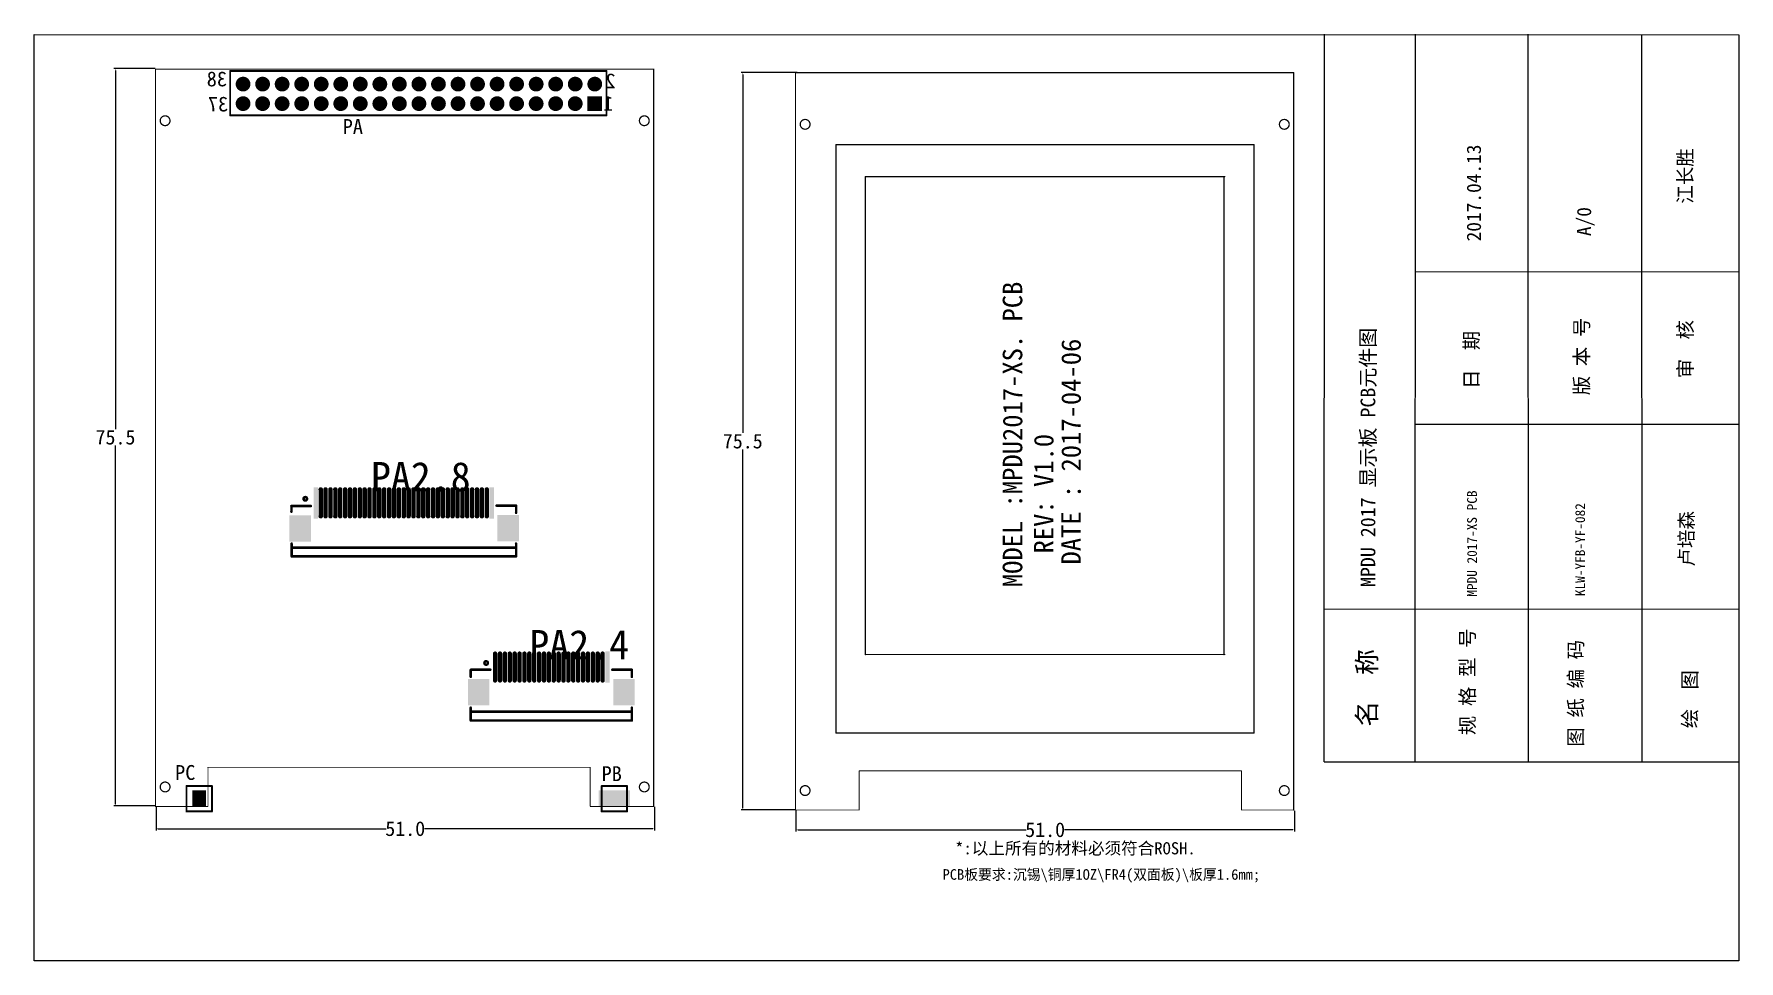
# Model space of a CAD drawing. Extents: x 936 to 1110, y 613 to 708.
import ezdxf

# ---------------------------------------------------------------- set-up
doc = ezdxf.new("R2010")
doc.units = 0
doc.header["$MEASUREMENT"] = 0
doc.layers.get('0').update_dxf_attribs({"linetype": 'CONTINUOUS'})
doc.layers.get('Defpoints').update_dxf_attribs({"linetype": 'CONTINUOUS'})
for name, color, linetype in [('BOTTOMLAYER', 5, 'CONTINUOUS'), ('BOTTOMOVERLAY', 54, 'CONTINUOUS'), ('BOTTOMPASTE', 16, 'CONTINUOUS'), ('BOTTOMSOLDER', 6, 'CONTINUOUS'), ('KEEPOUTLAYER', 6, 'CONTINUOUS'), ('MULTILAYER', 9, 'CONTINUOUS'), ('TOPLAYER', 1, 'CONTINUOUS'), ('TOPOVERLAY', 2, 'CONTINUOUS'), ('TOPSOLDER', 216, 'CONTINUOUS'), ('标题1', 7, 'CONTINUOUS')]:
    doc.layers.add(name, color=color, linetype=linetype)
doc.dimstyles.get("Standard").update_dxf_attribs({"dimtxt": 0.18, "dimasz": 0.18, "dimexe": 0.18, "dimexo": 0.0625, "dimgap": 0.09, "dimtad": 0, "dimtih": 1, "dimtoh": 1, "dimdec": 4, "dimzin": 0, "dimdsep": 46, "dimtxsty": 'Standard', "dimcen": 0.09, "dimadec": 0, "dimazin": 0, "dimtfac": 1, "dimtdec": 4, "dimtofl": 0, "dimtmove": 0, "dimatfit": 0, "dimfxl": 1, "dimtolj": 1, "dimtzin": 0, "dimarcsym": 0})

msp = doc.modelspace()

# ---------------------------------------------------------------- texts
at = {"color": 7, "linetype": 'Continuous', "attachment_point": 1}
for s, insert, char_height, width in [('{\\fSimSun|b0|i0|c134|p2;*:以上所有的材料必须符合ROSH.}', (1029.97, 625.1), 1.2455, 40.0726), ('PCB板要求:沉锡\\\\铜厚1OZ\\\\FR4(双面板)\\\\板厚1.6mm;', (1028.68, 622.34), 1.0876, 38.8409)]:
    msp.add_mtext(s, dxfattribs=dict(at, insert=insert, char_height=char_height, width=width))
at = {"layer": 'BOTTOMOVERLAY'}
for s, height, p in [('PA', 1.524, (967.28, 697.66)), ('PA2.8', 3, (970.17, 661.05)), ('PA2.4', 3, (986.38, 643.84)), ('PC', 1.524, (950.12, 631.48)), ('PB', 1.524, (993.78, 631.36))]:
    msp.add_text(s, height=height, dxfattribs=at).set_placement(p)
at = {"layer": 'TOPOVERLAY'}
for s, p in [('MODEL :MPDU2017-XS. PCB', (1036.84, 651.23)), ('DATE : 2017-04-06', (1042.83, 653.55)), ('REV: V1.0', (1040.03, 654.68))]:
    msp.add_text(s, height=2, rotation=90, dxfattribs=at).set_placement(p)
at = {"layer": '标题1', "color": 7, "attachment_point": 1, "rotation": 90}
for s, insert, char_height, width in [('\\pt4.835;{\\fSimSun|b0|i0|c134|p54;\\C0;2017.04.13}', (1082.33, 686.65), 1.458, 0.972), ('\\pt4.835;{\\C0;江长胜}', (1103.96, 690.51), 1.458, 19.0917), ('\\pt4.835;{\\fSimSun|b0|i0|c134|p54;\\C0;A/0}', (1093.61, 687.19), 1.458, 0.972), ('\\pt4.835;{\\C0;MPDU 2017-XS PCB}', (1082.37, 650.25), 1, 17.5041), ('\\pt4.835;{\\C0;KLW-YFB-YF-082}', (1093.44, 650.31), 1, 19.276), ('\\pt4.835;{\\C0;卢培森}', (1104.09, 653.34), 1.458, 19.0917)]:
    msp.add_mtext(s, dxfattribs=dict(at, insert=insert, char_height=char_height, width=width))
at = {"layer": '标题1', "color": 7, "rotation": 90}
for s, insert, char_height, attachment_point in [('\\pt4.835;{\\C0;MPDU 2017 \\fSimSun|b0|i0|c134|p2;显示板\\Ftxt|c134; PCB\\fSimSun|b0|i0|c134|p54;元件图}', (1073.14, 651.24), 1.5, 7), ('\\pt4.835;{\\fSimSun|b0|i0|c134|p54;\\C0;日  期}', (1082.07, 671.53), 1.458, 1), ('\\pt4.835;{\\fSimSun|b0|i0|c134|p54;\\C0;版 本 号}', (1093.36, 670.89), 1.458, 1), ('\\pt4.835;{\\fSimSun|b0|i0|c134|p54;\\C0;审  核}', (1103.98, 672.63), 1.458, 1), ('\\pt4.835;{\\fSimSun|b0|i0|c134|p54;\\C0;规 格 型 号}', (1081.68, 636.07), 1.458, 1), ('\\pt4.835;{\\fSimSun|b0|i0|c134|p54;\\C0;图 纸 编 码}', (1092.76, 634.89), 1.458, 1), ('\\pt4.835;{\\fSimSun|b0|i0|c134|p54;\\C0;名  称}', (1071.14, 636.94), 1.944, 1), ('\\pt4.835;{\\fSimSun|b0|i0|c134|p54;\\C0;绘  图}', (1104.44, 636.77), 1.458, 1)]:
    msp.add_mtext(s, dxfattribs=dict(at, insert=insert, char_height=char_height, attachment_point=attachment_point))

# ---------------------------------------------------------------- blocks, each defined once
blk = doc.blocks.new('FFC0_5_24P_A_1')
at = {"layer": 'BOTTOMLAYER', "const_width": 0.25}
for points in [[(-5.25, 2.66), (-5.25, -0.09)], [(-4.75, 2.66), (-4.75, -0.09)], [(-4.25, 2.66), (-4.25, -0.09)], [(-3.75, 2.66), (-3.75, -0.09)], [(-3.25, 2.66), (-3.25, -0.09)], [(-2.75, 2.66), (-2.75, -0.09)], [(-2.25, 2.66), (-2.25, -0.09)], [(-1.75, 2.66), (-1.75, -0.09)], [(-1.25, 2.66), (-1.25, -0.09)], [(-0.75, 2.66), (-0.75, -0.09)], [(-0.25, 2.66), (-0.25, -0.09)], [(0.25, 2.66), (0.25, -0.09)], [(0.75, 2.66), (0.75, -0.09)], [(1.25, 2.66), (1.25, -0.09)], [(1.75, 2.66), (1.75, -0.09)], [(2.25, 2.66), (2.25, -0.09)], [(2.75, 2.66), (2.75, -0.09)], [(3.25, 2.66), (3.25, -0.09)], [(3.75, 2.66), (3.75, -0.09)], [(4.25, 2.66), (4.25, -0.09)], [(4.75, 2.66), (4.75, -0.09)], [(5.25, 2.66), (5.25, -0.09)], [(5.75, 2.66), (5.75, -0.09)]]:
    blk.add_lwpolyline(points, dxfattribs=at)
at = {"layer": 'BOTTOMLAYER', "const_width": 0.125}
for points in [[(-5.31, 2.66, 1), (-5.19, 2.66, 1)], [(-4.81, 2.66, 1), (-4.69, 2.66, 1)], [(-4.31, 2.66, 1), (-4.19, 2.66, 1)], [(-3.81, 2.66, 1), (-3.69, 2.66, 1)], [(-3.31, 2.66, 1), (-3.19, 2.66, 1)], [(-2.81, 2.66, 1), (-2.69, 2.66, 1)], [(-2.31, 2.66, 1), (-2.19, 2.66, 1)], [(-1.81, 2.66, 1), (-1.69, 2.66, 1)], [(-1.31, 2.66, 1), (-1.19, 2.66, 1)], [(-0.81, 2.66, 1), (-0.69, 2.66, 1)], [(-0.31, 2.66, 1), (-0.19, 2.66, 1)], [(0.19, 2.66, 1), (0.31, 2.66, 1)], [(0.69, 2.66, 1), (0.81, 2.66, 1)], [(1.19, 2.66, 1), (1.31, 2.66, 1)], [(1.69, 2.66, 1), (1.81, 2.66, 1)], [(2.19, 2.66, 1), (2.31, 2.66, 1)], [(2.69, 2.66, 1), (2.81, 2.66, 1)], [(3.19, 2.66, 1), (3.31, 2.66, 1)], [(3.69, 2.66, 1), (3.81, 2.66, 1)], [(4.19, 2.66, 1), (4.31, 2.66, 1)], [(4.69, 2.66, 1), (4.81, 2.66, 1)], [(5.19, 2.66, 1), (5.31, 2.66, 1)], [(5.69, 2.66, 1), (5.81, 2.66, 1)], [(-5.31, -0.09, 1), (-5.19, -0.09, 1)], [(-4.81, -0.09, 1), (-4.69, -0.09, 1)], [(-4.31, -0.09, 1), (-4.19, -0.09, 1)], [(-3.81, -0.09, 1), (-3.69, -0.09, 1)], [(-3.31, -0.09, 1), (-3.19, -0.09, 1)], [(-2.81, -0.09, 1), (-2.69, -0.09, 1)], [(-2.31, -0.09, 1), (-2.19, -0.09, 1)], [(-1.81, -0.09, 1), (-1.69, -0.09, 1)], [(-1.31, -0.09, 1), (-1.19, -0.09, 1)], [(-0.81, -0.09, 1), (-0.69, -0.09, 1)], [(-0.31, -0.09, 1), (-0.19, -0.09, 1)], [(0.19, -0.09, 1), (0.31, -0.09, 1)], [(0.69, -0.09, 1), (0.81, -0.09, 1)], [(1.19, -0.09, 1), (1.31, -0.09, 1)], [(1.69, -0.09, 1), (1.81, -0.09, 1)], [(2.19, -0.09, 1), (2.31, -0.09, 1)], [(2.69, -0.09, 1), (2.81, -0.09, 1)], [(3.19, -0.09, 1), (3.31, -0.09, 1)], [(3.69, -0.09, 1), (3.81, -0.09, 1)], [(4.19, -0.09, 1), (4.31, -0.09, 1)], [(4.69, -0.09, 1), (4.81, -0.09, 1)], [(5.19, -0.09, 1), (5.31, -0.09, 1)], [(5.69, -0.09, 1), (5.81, -0.09, 1)]]:
    blk.add_lwpolyline(points, format="xyb", close=True, dxfattribs=at)
at = {"layer": 'BOTTOMLAYER'}
for points in [[(-5.87, -0.21), (-5.63, -0.21), (-5.87, 2.79), (-5.63, 2.79)], [(-8.44, -2.54), (-6.44, -2.54), (-8.44, -0.04), (-6.44, -0.04)], [(8.44, -0.04), (6.44, -0.04), (8.44, -2.54), (6.44, -2.54)]]:
    blk.add_solid(points, dxfattribs=at)
at = {"layer": 'BOTTOMOVERLAY'}
for points, const_width in [([(6.85, 1.7, 1), (6.49, 1.7, 1)], 0.254), ([(6.43, 1.7, 1), (6.55, 1.7, 1)], 0.127), ([(6.79, 1.7, 1), (6.91, 1.7, 1)], 0.127), ([(-8.31, 1.01, 1), (-8.19, 1.01, 1)], 0.127), ([(-8.31, 1.01, 1), (-8.19, 1.01, 1)], 0.127), ([(-8.31, 0.27, 1), (-8.19, 0.27, 1)], 0.127), ([(-6.31, 1.01, 1), (-6.18, 1.01, 1)], 0.127), ([(6.18, 1.01, 1), (6.31, 1.01, 1)], 0.127), ([(8.19, 1.01, 1), (8.31, 1.01, 1)], 0.127), ([(8.19, 1.01, 1), (8.31, 1.01, 1)], 0.127), ([(8.19, 0.27, 1), (8.31, 0.27, 1)], 0.127), ([(-8.31, -2.87, 1), (-8.19, -2.87, 1)], 0.127), ([(-8.31, -3.29, 1), (-8.19, -3.29, 1)], 0.127), ([(8.19, -2.87, 1), (8.31, -2.87, 1)], 0.127), ([(8.19, -3.29, 1), (8.31, -3.29, 1)], 0.127), ([(-8.31, -4.19, 1), (-8.19, -4.19, 1)], 0.127), ([(-8.31, -4.19, 1), (-8.19, -4.19, 1)], 0.127), ([(8.19, -4.19, 1), (8.31, -4.19, 1)], 0.127), ([(8.19, -4.19, 1), (8.31, -4.19, 1)], 0.127)]:
    blk.add_lwpolyline(points, format="xyb", close=True, dxfattribs=dict(at, const_width=const_width))
at = {"layer": 'BOTTOMOVERLAY', "const_width": 0.254}
for points in [[(-8.25, 1.01), (-6.25, 1.01)], [(-8.25, 0.27), (-8.25, 1.01)], [(6.25, 1.01), (8.25, 1.01)], [(8.25, 0.27), (8.25, 1.01)], [(-8.25, -4.19), (-8.25, -2.87)], [(-8.25, -3.29), (8.25, -3.29)], [(8.25, -4.19), (8.25, -2.87)], [(-8.25, -4.19), (8.25, -4.19)]]:
    blk.add_lwpolyline(points, dxfattribs=at)
at = {"layer": 'BOTTOMPASTE', "const_width": 0.25}
for points in [[(-5.25, 2.66), (-5.25, -0.09)], [(-4.75, 2.66), (-4.75, -0.09)], [(-4.25, 2.66), (-4.25, -0.09)], [(-3.75, 2.66), (-3.75, -0.09)], [(-3.25, 2.66), (-3.25, -0.09)], [(-2.75, 2.66), (-2.75, -0.09)], [(-2.25, 2.66), (-2.25, -0.09)], [(-1.75, 2.66), (-1.75, -0.09)], [(-1.25, 2.66), (-1.25, -0.09)], [(-0.75, 2.66), (-0.75, -0.09)], [(-0.25, 2.66), (-0.25, -0.09)], [(0.25, 2.66), (0.25, -0.09)], [(0.75, 2.66), (0.75, -0.09)], [(1.25, 2.66), (1.25, -0.09)], [(1.75, 2.66), (1.75, -0.09)], [(2.25, 2.66), (2.25, -0.09)], [(2.75, 2.66), (2.75, -0.09)], [(3.25, 2.66), (3.25, -0.09)], [(3.75, 2.66), (3.75, -0.09)], [(4.25, 2.66), (4.25, -0.09)], [(4.75, 2.66), (4.75, -0.09)], [(5.25, 2.66), (5.25, -0.09)], [(5.75, 2.66), (5.75, -0.09)]]:
    blk.add_lwpolyline(points, dxfattribs=at)
at = {"layer": 'BOTTOMPASTE', "const_width": 0.125}
for points in [[(-5.31, 2.66, 1), (-5.19, 2.66, 1)], [(-4.81, 2.66, 1), (-4.69, 2.66, 1)], [(-4.31, 2.66, 1), (-4.19, 2.66, 1)], [(-3.81, 2.66, 1), (-3.69, 2.66, 1)], [(-3.31, 2.66, 1), (-3.19, 2.66, 1)], [(-2.81, 2.66, 1), (-2.69, 2.66, 1)], [(-2.31, 2.66, 1), (-2.19, 2.66, 1)], [(-1.81, 2.66, 1), (-1.69, 2.66, 1)], [(-1.31, 2.66, 1), (-1.19, 2.66, 1)], [(-0.81, 2.66, 1), (-0.69, 2.66, 1)], [(-0.31, 2.66, 1), (-0.19, 2.66, 1)], [(0.19, 2.66, 1), (0.31, 2.66, 1)], [(0.69, 2.66, 1), (0.81, 2.66, 1)], [(1.19, 2.66, 1), (1.31, 2.66, 1)], [(1.69, 2.66, 1), (1.81, 2.66, 1)], [(2.19, 2.66, 1), (2.31, 2.66, 1)], [(2.69, 2.66, 1), (2.81, 2.66, 1)], [(3.19, 2.66, 1), (3.31, 2.66, 1)], [(3.69, 2.66, 1), (3.81, 2.66, 1)], [(4.19, 2.66, 1), (4.31, 2.66, 1)], [(4.69, 2.66, 1), (4.81, 2.66, 1)], [(5.19, 2.66, 1), (5.31, 2.66, 1)], [(5.69, 2.66, 1), (5.81, 2.66, 1)], [(-5.31, -0.09, 1), (-5.19, -0.09, 1)], [(-4.81, -0.09, 1), (-4.69, -0.09, 1)], [(-4.31, -0.09, 1), (-4.19, -0.09, 1)], [(-3.81, -0.09, 1), (-3.69, -0.09, 1)], [(-3.31, -0.09, 1), (-3.19, -0.09, 1)], [(-2.81, -0.09, 1), (-2.69, -0.09, 1)], [(-2.31, -0.09, 1), (-2.19, -0.09, 1)], [(-1.81, -0.09, 1), (-1.69, -0.09, 1)], [(-1.31, -0.09, 1), (-1.19, -0.09, 1)], [(-0.81, -0.09, 1), (-0.69, -0.09, 1)], [(-0.31, -0.09, 1), (-0.19, -0.09, 1)], [(0.19, -0.09, 1), (0.31, -0.09, 1)], [(0.69, -0.09, 1), (0.81, -0.09, 1)], [(1.19, -0.09, 1), (1.31, -0.09, 1)], [(1.69, -0.09, 1), (1.81, -0.09, 1)], [(2.19, -0.09, 1), (2.31, -0.09, 1)], [(2.69, -0.09, 1), (2.81, -0.09, 1)], [(3.19, -0.09, 1), (3.31, -0.09, 1)], [(3.69, -0.09, 1), (3.81, -0.09, 1)], [(4.19, -0.09, 1), (4.31, -0.09, 1)], [(4.69, -0.09, 1), (4.81, -0.09, 1)], [(5.19, -0.09, 1), (5.31, -0.09, 1)], [(5.69, -0.09, 1), (5.81, -0.09, 1)]]:
    blk.add_lwpolyline(points, format="xyb", close=True, dxfattribs=at)
at = {"layer": 'BOTTOMPASTE'}
for points in [[(-5.87, -0.21), (-5.63, -0.21), (-5.87, 2.79), (-5.63, 2.79)], [(-8.44, -2.54), (-6.44, -2.54), (-8.44, -0.04), (-6.44, -0.04)], [(8.44, -0.04), (6.44, -0.04), (8.44, -2.54), (6.44, -2.54)]]:
    blk.add_solid(points, dxfattribs=at)
at = {"layer": 'BOTTOMSOLDER', "const_width": 0.453}
for points in [[(-5.25, 2.66), (-5.25, -0.09)], [(-4.75, 2.66), (-4.75, -0.09)], [(-4.25, 2.66), (-4.25, -0.09)], [(-3.75, 2.66), (-3.75, -0.09)], [(-3.25, 2.66), (-3.25, -0.09)], [(-2.75, 2.66), (-2.75, -0.09)], [(-2.25, 2.66), (-2.25, -0.09)], [(-1.75, 2.66), (-1.75, -0.09)], [(-1.25, 2.66), (-1.25, -0.09)], [(-0.75, 2.66), (-0.75, -0.09)], [(-0.25, 2.66), (-0.25, -0.09)], [(0.25, 2.66), (0.25, -0.09)], [(0.75, 2.66), (0.75, -0.09)], [(1.25, 2.66), (1.25, -0.09)], [(1.75, 2.66), (1.75, -0.09)], [(2.25, 2.66), (2.25, -0.09)], [(2.75, 2.66), (2.75, -0.09)], [(3.25, 2.66), (3.25, -0.09)], [(3.75, 2.66), (3.75, -0.09)], [(4.25, 2.66), (4.25, -0.09)], [(4.75, 2.66), (4.75, -0.09)], [(5.25, 2.66), (5.25, -0.09)], [(5.75, 2.66), (5.75, -0.09)]]:
    blk.add_lwpolyline(points, dxfattribs=at)
at = {"layer": 'BOTTOMSOLDER', "const_width": 0.227}
for points in [[(-5.36, 2.66, 1), (-5.14, 2.66, 1)], [(-4.86, 2.66, 1), (-4.64, 2.66, 1)], [(-4.36, 2.66, 1), (-4.14, 2.66, 1)], [(-3.86, 2.66, 1), (-3.64, 2.66, 1)], [(-3.36, 2.66, 1), (-3.14, 2.66, 1)], [(-2.86, 2.66, 1), (-2.64, 2.66, 1)], [(-2.36, 2.66, 1), (-2.14, 2.66, 1)], [(-1.86, 2.66, 1), (-1.64, 2.66, 1)], [(-1.36, 2.66, 1), (-1.14, 2.66, 1)], [(-0.86, 2.66, 1), (-0.64, 2.66, 1)], [(-0.36, 2.66, 1), (-0.14, 2.66, 1)], [(0.14, 2.66, 1), (0.36, 2.66, 1)], [(0.64, 2.66, 1), (0.86, 2.66, 1)], [(1.14, 2.66, 1), (1.36, 2.66, 1)], [(1.64, 2.66, 1), (1.86, 2.66, 1)], [(2.14, 2.66, 1), (2.36, 2.66, 1)], [(2.64, 2.66, 1), (2.86, 2.66, 1)], [(3.14, 2.66, 1), (3.36, 2.66, 1)], [(3.64, 2.66, 1), (3.86, 2.66, 1)], [(4.14, 2.66, 1), (4.36, 2.66, 1)], [(4.64, 2.66, 1), (4.86, 2.66, 1)], [(5.14, 2.66, 1), (5.36, 2.66, 1)], [(5.64, 2.66, 1), (5.86, 2.66, 1)], [(-5.36, -0.09, 1), (-5.14, -0.09, 1)], [(-4.86, -0.09, 1), (-4.64, -0.09, 1)], [(-4.36, -0.09, 1), (-4.14, -0.09, 1)], [(-3.86, -0.09, 1), (-3.64, -0.09, 1)], [(-3.36, -0.09, 1), (-3.14, -0.09, 1)], [(-2.86, -0.09, 1), (-2.64, -0.09, 1)], [(-2.36, -0.09, 1), (-2.14, -0.09, 1)], [(-1.86, -0.09, 1), (-1.64, -0.09, 1)], [(-1.36, -0.09, 1), (-1.14, -0.09, 1)], [(-0.86, -0.09, 1), (-0.64, -0.09, 1)], [(-0.36, -0.09, 1), (-0.14, -0.09, 1)], [(0.14, -0.09, 1), (0.36, -0.09, 1)], [(0.64, -0.09, 1), (0.86, -0.09, 1)], [(1.14, -0.09, 1), (1.36, -0.09, 1)], [(1.64, -0.09, 1), (1.86, -0.09, 1)], [(2.14, -0.09, 1), (2.36, -0.09, 1)], [(2.64, -0.09, 1), (2.86, -0.09, 1)], [(3.14, -0.09, 1), (3.36, -0.09, 1)], [(3.64, -0.09, 1), (3.86, -0.09, 1)], [(4.14, -0.09, 1), (4.36, -0.09, 1)], [(4.64, -0.09, 1), (4.86, -0.09, 1)], [(5.14, -0.09, 1), (5.36, -0.09, 1)], [(5.64, -0.09, 1), (5.86, -0.09, 1)]]:
    blk.add_lwpolyline(points, format="xyb", close=True, dxfattribs=at)
at = {"layer": 'BOTTOMSOLDER'}
for points in [[(-5.98, -0.31), (-5.52, -0.31), (-5.98, 2.89), (-5.52, 2.89)], [(-8.54, -2.64), (-6.34, -2.64), (-8.54, 0.06), (-6.34, 0.06)], [(8.54, 0.06), (6.34, 0.06), (8.54, -2.64), (6.34, -2.64)]]:
    blk.add_solid(points, dxfattribs=at)
blk = doc.blocks.new('FFC0_5_37P_A_2')
at = {"layer": 'BOTTOMLAYER', "const_width": 0.25}
for points in [[(-8.46, 2.69), (-8.46, -0.06)], [(-7.96, 2.69), (-7.96, -0.06)], [(-7.46, 2.69), (-7.46, -0.06)], [(-6.96, 2.69), (-6.96, -0.06)], [(-6.46, 2.69), (-6.46, -0.06)], [(-5.96, 2.69), (-5.96, -0.06)], [(-5.46, 2.69), (-5.46, -0.06)], [(-4.96, 2.69), (-4.96, -0.06)], [(-4.46, 2.69), (-4.46, -0.06)], [(-3.96, 2.69), (-3.96, -0.06)], [(-3.46, 2.69), (-3.46, -0.06)], [(-2.96, 2.69), (-2.96, -0.06)], [(-2.46, 2.69), (-2.46, -0.06)], [(-1.96, 2.69), (-1.96, -0.06)], [(-1.46, 2.69), (-1.46, -0.06)], [(-0.96, 2.69), (-0.96, -0.06)], [(-0.46, 2.69), (-0.46, -0.06)], [(0.04, 2.69), (0.04, -0.06)], [(0.54, 2.69), (0.54, -0.06)], [(1.04, 2.69), (1.04, -0.06)], [(1.54, 2.69), (1.54, -0.06)], [(2.04, 2.69), (2.04, -0.06)], [(2.54, 2.69), (2.54, -0.06)], [(3.04, 2.69), (3.04, -0.06)], [(3.54, 2.69), (3.54, -0.06)], [(4.04, 2.69), (4.04, -0.06)], [(4.54, 2.69), (4.54, -0.06)], [(5.04, 2.69), (5.04, -0.06)], [(5.54, 2.69), (5.54, -0.06)], [(6.04, 2.69), (6.04, -0.06)], [(6.54, 2.69), (6.54, -0.06)], [(7.04, 2.69), (7.04, -0.06)], [(7.54, 2.69), (7.54, -0.06)], [(8.04, 2.69), (8.04, -0.06)], [(8.54, 2.69), (8.54, -0.06)]]:
    blk.add_lwpolyline(points, dxfattribs=at)
at = {"layer": 'BOTTOMLAYER', "const_width": 0.125}
for points in [[(-8.52, 2.69, 1), (-8.39, 2.69, 1)], [(-8.02, 2.69, 1), (-7.89, 2.69, 1)], [(-7.52, 2.69, 1), (-7.39, 2.69, 1)], [(-7.02, 2.69, 1), (-6.89, 2.69, 1)], [(-6.52, 2.69, 1), (-6.39, 2.69, 1)], [(-6.02, 2.69, 1), (-5.89, 2.69, 1)], [(-5.52, 2.69, 1), (-5.39, 2.69, 1)], [(-5.02, 2.69, 1), (-4.89, 2.69, 1)], [(-4.52, 2.69, 1), (-4.39, 2.69, 1)], [(-4.02, 2.69, 1), (-3.89, 2.69, 1)], [(-3.52, 2.69, 1), (-3.39, 2.69, 1)], [(-3.02, 2.69, 1), (-2.89, 2.69, 1)], [(-2.52, 2.69, 1), (-2.39, 2.69, 1)], [(-2.02, 2.69, 1), (-1.89, 2.69, 1)], [(-1.52, 2.69, 1), (-1.39, 2.69, 1)], [(-1.02, 2.69, 1), (-0.89, 2.69, 1)], [(-0.52, 2.69, 1), (-0.39, 2.69, 1)], [(-0.02, 2.69, 1), (0.11, 2.69, 1)], [(0.48, 2.69, 1), (0.61, 2.69, 1)], [(0.98, 2.69, 1), (1.11, 2.69, 1)], [(1.48, 2.69, 1), (1.61, 2.69, 1)], [(1.98, 2.69, 1), (2.11, 2.69, 1)], [(2.48, 2.69, 1), (2.61, 2.69, 1)], [(2.98, 2.69, 1), (3.11, 2.69, 1)], [(3.48, 2.69, 1), (3.61, 2.69, 1)], [(3.98, 2.69, 1), (4.11, 2.69, 1)], [(4.48, 2.69, 1), (4.61, 2.69, 1)], [(4.98, 2.69, 1), (5.11, 2.69, 1)], [(5.48, 2.69, 1), (5.61, 2.69, 1)], [(5.98, 2.69, 1), (6.11, 2.69, 1)], [(6.48, 2.69, 1), (6.61, 2.69, 1)], [(6.98, 2.69, 1), (7.11, 2.69, 1)], [(7.48, 2.69, 1), (7.61, 2.69, 1)], [(7.98, 2.69, 1), (8.11, 2.69, 1)], [(8.48, 2.69, 1), (8.61, 2.69, 1)], [(-8.52, -0.06, 1), (-8.39, -0.06, 1)], [(-8.02, -0.06, 1), (-7.89, -0.06, 1)], [(-7.52, -0.06, 1), (-7.39, -0.06, 1)], [(-7.02, -0.06, 1), (-6.89, -0.06, 1)], [(-6.52, -0.06, 1), (-6.39, -0.06, 1)], [(-6.02, -0.06, 1), (-5.89, -0.06, 1)], [(-5.52, -0.06, 1), (-5.39, -0.06, 1)], [(-5.02, -0.06, 1), (-4.89, -0.06, 1)], [(-4.52, -0.06, 1), (-4.39, -0.06, 1)], [(-4.02, -0.06, 1), (-3.89, -0.06, 1)], [(-3.52, -0.06, 1), (-3.39, -0.06, 1)], [(-3.02, -0.06, 1), (-2.89, -0.06, 1)], [(-2.52, -0.06, 1), (-2.39, -0.06, 1)], [(-2.02, -0.06, 1), (-1.89, -0.06, 1)], [(-1.52, -0.06, 1), (-1.39, -0.06, 1)], [(-1.02, -0.06, 1), (-0.89, -0.06, 1)], [(-0.52, -0.06, 1), (-0.39, -0.06, 1)], [(-0.02, -0.06, 1), (0.11, -0.06, 1)], [(0.48, -0.06, 1), (0.61, -0.06, 1)], [(0.98, -0.06, 1), (1.11, -0.06, 1)], [(1.48, -0.06, 1), (1.61, -0.06, 1)], [(1.98, -0.06, 1), (2.11, -0.06, 1)], [(2.48, -0.06, 1), (2.61, -0.06, 1)], [(2.98, -0.06, 1), (3.11, -0.06, 1)], [(3.48, -0.06, 1), (3.61, -0.06, 1)], [(3.98, -0.06, 1), (4.11, -0.06, 1)], [(4.48, -0.06, 1), (4.61, -0.06, 1)], [(4.98, -0.06, 1), (5.11, -0.06, 1)], [(5.48, -0.06, 1), (5.61, -0.06, 1)], [(5.98, -0.06, 1), (6.11, -0.06, 1)], [(6.48, -0.06, 1), (6.61, -0.06, 1)], [(6.98, -0.06, 1), (7.11, -0.06, 1)], [(7.48, -0.06, 1), (7.61, -0.06, 1)], [(7.98, -0.06, 1), (8.11, -0.06, 1)], [(8.48, -0.06, 1), (8.61, -0.06, 1)]]:
    blk.add_lwpolyline(points, format="xyb", close=True, dxfattribs=at)
at = {"layer": 'BOTTOMLAYER'}
for points in [[(-9.08, -0.19), (-8.83, -0.19), (-9.08, 2.81), (-8.83, 2.81)], [(8.92, -0.19), (9.17, -0.19), (8.92, 2.81), (9.17, 2.81)], [(-11.65, -2.52), (-9.65, -2.52), (-11.65, -0.02), (-9.65, -0.02)], [(11.65, -0.06), (9.65, -0.06), (11.65, -2.56), (9.65, -2.56)]]:
    blk.add_solid(points, dxfattribs=at)
at = {"layer": 'BOTTOMOVERLAY'}
for points, const_width in [([(10.3, 1.73, 1), (9.94, 1.73, 1)], 0.254), ([(9.87, 1.73, 1), (10, 1.73, 1)], 0.127), ([(10.23, 1.73, 1), (10.36, 1.73, 1)], 0.127), ([(-11.52, 1.03, 1), (-11.39, 1.03, 1)], 0.127), ([(-11.52, 1.03, 1), (-11.39, 1.03, 1)], 0.127), ([(-11.52, 0.29, 1), (-11.39, 0.29, 1)], 0.127), ([(-9.51, 1.03, 1), (-9.39, 1.03, 1)], 0.127), ([(9.48, 0.99, 1), (9.6, 0.99, 1)], 0.127), ([(11.48, 0.99, 1), (11.61, 0.99, 1)], 0.127), ([(11.48, 0.99, 1), (11.61, 0.99, 1)], 0.127), ([(11.48, 0.41, 1), (11.61, 0.41, 1)], 0.127), ([(-11.52, -2.85, 1), (-11.39, -2.85, 1)], 0.127), ([(-11.52, -3.27, 1), (-11.39, -3.27, 1)], 0.127), ([(11.36, -3.27, 1), (11.48, -3.27, 1)], 0.127), ([(11.46, -2.85, 1), (11.58, -2.85, 1)], 0.127), ([(-11.52, -4.17, 1), (-11.39, -4.17, 1)], 0.127), ([(-11.52, -4.17, 1), (-11.39, -4.17, 1)], 0.127), ([(11.46, -4.17, 1), (11.58, -4.17, 1)], 0.127), ([(11.46, -4.17, 1), (11.58, -4.17, 1)], 0.127)]:
    blk.add_lwpolyline(points, format="xyb", close=True, dxfattribs=dict(at, const_width=const_width))
at = {"layer": 'BOTTOMOVERLAY', "const_width": 0.254}
for points in [[(-11.46, 0.29), (-11.46, 1.03)], [(-11.46, 1.03), (-9.45, 1.03)], [(9.54, 0.99), (11.54, 0.99)], [(11.54, 0.41), (11.54, 0.99)], [(-11.46, -4.17), (-11.46, -2.85)], [(-11.46, -3.27), (11.42, -3.27)], [(11.52, -4.17), (11.52, -2.85)], [(-11.46, -4.17), (11.52, -4.17)]]:
    blk.add_lwpolyline(points, dxfattribs=at)
at = {"layer": 'BOTTOMPASTE', "const_width": 0.25}
for points in [[(-8.46, 2.69), (-8.46, -0.06)], [(-7.96, 2.69), (-7.96, -0.06)], [(-7.46, 2.69), (-7.46, -0.06)], [(-6.96, 2.69), (-6.96, -0.06)], [(-6.46, 2.69), (-6.46, -0.06)], [(-5.96, 2.69), (-5.96, -0.06)], [(-5.46, 2.69), (-5.46, -0.06)], [(-4.96, 2.69), (-4.96, -0.06)], [(-4.46, 2.69), (-4.46, -0.06)], [(-3.96, 2.69), (-3.96, -0.06)], [(-3.46, 2.69), (-3.46, -0.06)], [(-2.96, 2.69), (-2.96, -0.06)], [(-2.46, 2.69), (-2.46, -0.06)], [(-1.96, 2.69), (-1.96, -0.06)], [(-1.46, 2.69), (-1.46, -0.06)], [(-0.96, 2.69), (-0.96, -0.06)], [(-0.46, 2.69), (-0.46, -0.06)], [(0.04, 2.69), (0.04, -0.06)], [(0.54, 2.69), (0.54, -0.06)], [(1.04, 2.69), (1.04, -0.06)], [(1.54, 2.69), (1.54, -0.06)], [(2.04, 2.69), (2.04, -0.06)], [(2.54, 2.69), (2.54, -0.06)], [(3.04, 2.69), (3.04, -0.06)], [(3.54, 2.69), (3.54, -0.06)], [(4.04, 2.69), (4.04, -0.06)], [(4.54, 2.69), (4.54, -0.06)], [(5.04, 2.69), (5.04, -0.06)], [(5.54, 2.69), (5.54, -0.06)], [(6.04, 2.69), (6.04, -0.06)], [(6.54, 2.69), (6.54, -0.06)], [(7.04, 2.69), (7.04, -0.06)], [(7.54, 2.69), (7.54, -0.06)], [(8.04, 2.69), (8.04, -0.06)], [(8.54, 2.69), (8.54, -0.06)]]:
    blk.add_lwpolyline(points, dxfattribs=at)
at = {"layer": 'BOTTOMPASTE', "const_width": 0.125}
for points in [[(-8.52, 2.69, 1), (-8.39, 2.69, 1)], [(-8.02, 2.69, 1), (-7.89, 2.69, 1)], [(-7.52, 2.69, 1), (-7.39, 2.69, 1)], [(-7.02, 2.69, 1), (-6.89, 2.69, 1)], [(-6.52, 2.69, 1), (-6.39, 2.69, 1)], [(-6.02, 2.69, 1), (-5.89, 2.69, 1)], [(-5.52, 2.69, 1), (-5.39, 2.69, 1)], [(-5.02, 2.69, 1), (-4.89, 2.69, 1)], [(-4.52, 2.69, 1), (-4.39, 2.69, 1)], [(-4.02, 2.69, 1), (-3.89, 2.69, 1)], [(-3.52, 2.69, 1), (-3.39, 2.69, 1)], [(-3.02, 2.69, 1), (-2.89, 2.69, 1)], [(-2.52, 2.69, 1), (-2.39, 2.69, 1)], [(-2.02, 2.69, 1), (-1.89, 2.69, 1)], [(-1.52, 2.69, 1), (-1.39, 2.69, 1)], [(-1.02, 2.69, 1), (-0.89, 2.69, 1)], [(-0.52, 2.69, 1), (-0.39, 2.69, 1)], [(-0.02, 2.69, 1), (0.11, 2.69, 1)], [(0.48, 2.69, 1), (0.61, 2.69, 1)], [(0.98, 2.69, 1), (1.11, 2.69, 1)], [(1.48, 2.69, 1), (1.61, 2.69, 1)], [(1.98, 2.69, 1), (2.11, 2.69, 1)], [(2.48, 2.69, 1), (2.61, 2.69, 1)], [(2.98, 2.69, 1), (3.11, 2.69, 1)], [(3.48, 2.69, 1), (3.61, 2.69, 1)], [(3.98, 2.69, 1), (4.11, 2.69, 1)], [(4.48, 2.69, 1), (4.61, 2.69, 1)], [(4.98, 2.69, 1), (5.11, 2.69, 1)], [(5.48, 2.69, 1), (5.61, 2.69, 1)], [(5.98, 2.69, 1), (6.11, 2.69, 1)], [(6.48, 2.69, 1), (6.61, 2.69, 1)], [(6.98, 2.69, 1), (7.11, 2.69, 1)], [(7.48, 2.69, 1), (7.61, 2.69, 1)], [(7.98, 2.69, 1), (8.11, 2.69, 1)], [(8.48, 2.69, 1), (8.61, 2.69, 1)], [(-8.52, -0.06, 1), (-8.39, -0.06, 1)], [(-8.02, -0.06, 1), (-7.89, -0.06, 1)], [(-7.52, -0.06, 1), (-7.39, -0.06, 1)], [(-7.02, -0.06, 1), (-6.89, -0.06, 1)], [(-6.52, -0.06, 1), (-6.39, -0.06, 1)], [(-6.02, -0.06, 1), (-5.89, -0.06, 1)], [(-5.52, -0.06, 1), (-5.39, -0.06, 1)], [(-5.02, -0.06, 1), (-4.89, -0.06, 1)], [(-4.52, -0.06, 1), (-4.39, -0.06, 1)], [(-4.02, -0.06, 1), (-3.89, -0.06, 1)], [(-3.52, -0.06, 1), (-3.39, -0.06, 1)], [(-3.02, -0.06, 1), (-2.89, -0.06, 1)], [(-2.52, -0.06, 1), (-2.39, -0.06, 1)], [(-2.02, -0.06, 1), (-1.89, -0.06, 1)], [(-1.52, -0.06, 1), (-1.39, -0.06, 1)], [(-1.02, -0.06, 1), (-0.89, -0.06, 1)], [(-0.52, -0.06, 1), (-0.39, -0.06, 1)], [(-0.02, -0.06, 1), (0.11, -0.06, 1)], [(0.48, -0.06, 1), (0.61, -0.06, 1)], [(0.98, -0.06, 1), (1.11, -0.06, 1)], [(1.48, -0.06, 1), (1.61, -0.06, 1)], [(1.98, -0.06, 1), (2.11, -0.06, 1)], [(2.48, -0.06, 1), (2.61, -0.06, 1)], [(2.98, -0.06, 1), (3.11, -0.06, 1)], [(3.48, -0.06, 1), (3.61, -0.06, 1)], [(3.98, -0.06, 1), (4.11, -0.06, 1)], [(4.48, -0.06, 1), (4.61, -0.06, 1)], [(4.98, -0.06, 1), (5.11, -0.06, 1)], [(5.48, -0.06, 1), (5.61, -0.06, 1)], [(5.98, -0.06, 1), (6.11, -0.06, 1)], [(6.48, -0.06, 1), (6.61, -0.06, 1)], [(6.98, -0.06, 1), (7.11, -0.06, 1)], [(7.48, -0.06, 1), (7.61, -0.06, 1)], [(7.98, -0.06, 1), (8.11, -0.06, 1)], [(8.48, -0.06, 1), (8.61, -0.06, 1)]]:
    blk.add_lwpolyline(points, format="xyb", close=True, dxfattribs=at)
at = {"layer": 'BOTTOMPASTE'}
for points in [[(-9.08, -0.19), (-8.83, -0.19), (-9.08, 2.81), (-8.83, 2.81)], [(8.92, -0.19), (9.17, -0.19), (8.92, 2.81), (9.17, 2.81)], [(-11.65, -2.52), (-9.65, -2.52), (-11.65, -0.02), (-9.65, -0.02)], [(11.65, -0.06), (9.65, -0.06), (11.65, -2.56), (9.65, -2.56)]]:
    blk.add_solid(points, dxfattribs=at)
at = {"layer": 'BOTTOMSOLDER', "const_width": 0.453}
for points in [[(-8.46, 2.69), (-8.46, -0.06)], [(-7.96, 2.69), (-7.96, -0.06)], [(-7.46, 2.69), (-7.46, -0.06)], [(-6.96, 2.69), (-6.96, -0.06)], [(-6.46, 2.69), (-6.46, -0.06)], [(-5.96, 2.69), (-5.96, -0.06)], [(-5.46, 2.69), (-5.46, -0.06)], [(-4.96, 2.69), (-4.96, -0.06)], [(-4.46, 2.69), (-4.46, -0.06)], [(-3.96, 2.69), (-3.96, -0.06)], [(-3.46, 2.69), (-3.46, -0.06)], [(-2.96, 2.69), (-2.96, -0.06)], [(-2.46, 2.69), (-2.46, -0.06)], [(-1.96, 2.69), (-1.96, -0.06)], [(-1.46, 2.69), (-1.46, -0.06)], [(-0.96, 2.69), (-0.96, -0.06)], [(-0.46, 2.69), (-0.46, -0.06)], [(0.04, 2.69), (0.04, -0.06)], [(0.54, 2.69), (0.54, -0.06)], [(1.04, 2.69), (1.04, -0.06)], [(1.54, 2.69), (1.54, -0.06)], [(2.04, 2.69), (2.04, -0.06)], [(2.54, 2.69), (2.54, -0.06)], [(3.04, 2.69), (3.04, -0.06)], [(3.54, 2.69), (3.54, -0.06)], [(4.04, 2.69), (4.04, -0.06)], [(4.54, 2.69), (4.54, -0.06)], [(5.04, 2.69), (5.04, -0.06)], [(5.54, 2.69), (5.54, -0.06)], [(6.04, 2.69), (6.04, -0.06)], [(6.54, 2.69), (6.54, -0.06)], [(7.04, 2.69), (7.04, -0.06)], [(7.54, 2.69), (7.54, -0.06)], [(8.04, 2.69), (8.04, -0.06)], [(8.54, 2.69), (8.54, -0.06)]]:
    blk.add_lwpolyline(points, dxfattribs=at)
at = {"layer": 'BOTTOMSOLDER', "const_width": 0.227}
for points in [[(-8.57, 2.69, 1), (-8.34, 2.69, 1)], [(-8.07, 2.69, 1), (-7.84, 2.69, 1)], [(-7.57, 2.69, 1), (-7.34, 2.69, 1)], [(-7.07, 2.69, 1), (-6.84, 2.69, 1)], [(-6.57, 2.69, 1), (-6.34, 2.69, 1)], [(-6.07, 2.69, 1), (-5.84, 2.69, 1)], [(-5.57, 2.69, 1), (-5.34, 2.69, 1)], [(-5.07, 2.69, 1), (-4.84, 2.69, 1)], [(-4.57, 2.69, 1), (-4.34, 2.69, 1)], [(-4.07, 2.69, 1), (-3.84, 2.69, 1)], [(-3.57, 2.69, 1), (-3.34, 2.69, 1)], [(-3.07, 2.69, 1), (-2.84, 2.69, 1)], [(-2.57, 2.69, 1), (-2.34, 2.69, 1)], [(-2.07, 2.69, 1), (-1.84, 2.69, 1)], [(-1.57, 2.69, 1), (-1.34, 2.69, 1)], [(-1.07, 2.69, 1), (-0.84, 2.69, 1)], [(-0.57, 2.69, 1), (-0.34, 2.69, 1)], [(-0.07, 2.69, 1), (0.16, 2.69, 1)], [(0.43, 2.69, 1), (0.66, 2.69, 1)], [(0.93, 2.69, 1), (1.16, 2.69, 1)], [(1.43, 2.69, 1), (1.66, 2.69, 1)], [(1.93, 2.69, 1), (2.16, 2.69, 1)], [(2.43, 2.69, 1), (2.66, 2.69, 1)], [(2.93, 2.69, 1), (3.16, 2.69, 1)], [(3.43, 2.69, 1), (3.66, 2.69, 1)], [(3.93, 2.69, 1), (4.16, 2.69, 1)], [(4.43, 2.69, 1), (4.66, 2.69, 1)], [(4.93, 2.69, 1), (5.16, 2.69, 1)], [(5.43, 2.69, 1), (5.66, 2.69, 1)], [(5.93, 2.69, 1), (6.16, 2.69, 1)], [(6.43, 2.69, 1), (6.66, 2.69, 1)], [(6.93, 2.69, 1), (7.16, 2.69, 1)], [(7.43, 2.69, 1), (7.66, 2.69, 1)], [(7.93, 2.69, 1), (8.16, 2.69, 1)], [(8.43, 2.69, 1), (8.66, 2.69, 1)], [(-8.57, -0.06, 1), (-8.34, -0.06, 1)], [(-8.07, -0.06, 1), (-7.84, -0.06, 1)], [(-7.57, -0.06, 1), (-7.34, -0.06, 1)], [(-7.07, -0.06, 1), (-6.84, -0.06, 1)], [(-6.57, -0.06, 1), (-6.34, -0.06, 1)], [(-6.07, -0.06, 1), (-5.84, -0.06, 1)], [(-5.57, -0.06, 1), (-5.34, -0.06, 1)], [(-5.07, -0.06, 1), (-4.84, -0.06, 1)], [(-4.57, -0.06, 1), (-4.34, -0.06, 1)], [(-4.07, -0.06, 1), (-3.84, -0.06, 1)], [(-3.57, -0.06, 1), (-3.34, -0.06, 1)], [(-3.07, -0.06, 1), (-2.84, -0.06, 1)], [(-2.57, -0.06, 1), (-2.34, -0.06, 1)], [(-2.07, -0.06, 1), (-1.84, -0.06, 1)], [(-1.57, -0.06, 1), (-1.34, -0.06, 1)], [(-1.07, -0.06, 1), (-0.84, -0.06, 1)], [(-0.57, -0.06, 1), (-0.34, -0.06, 1)], [(-0.07, -0.06, 1), (0.16, -0.06, 1)], [(0.43, -0.06, 1), (0.66, -0.06, 1)], [(0.93, -0.06, 1), (1.16, -0.06, 1)], [(1.43, -0.06, 1), (1.66, -0.06, 1)], [(1.93, -0.06, 1), (2.16, -0.06, 1)], [(2.43, -0.06, 1), (2.66, -0.06, 1)], [(2.93, -0.06, 1), (3.16, -0.06, 1)], [(3.43, -0.06, 1), (3.66, -0.06, 1)], [(3.93, -0.06, 1), (4.16, -0.06, 1)], [(4.43, -0.06, 1), (4.66, -0.06, 1)], [(4.93, -0.06, 1), (5.16, -0.06, 1)], [(5.43, -0.06, 1), (5.66, -0.06, 1)], [(5.93, -0.06, 1), (6.16, -0.06, 1)], [(6.43, -0.06, 1), (6.66, -0.06, 1)], [(6.93, -0.06, 1), (7.16, -0.06, 1)], [(7.43, -0.06, 1), (7.66, -0.06, 1)], [(7.93, -0.06, 1), (8.16, -0.06, 1)], [(8.43, -0.06, 1), (8.66, -0.06, 1)]]:
    blk.add_lwpolyline(points, format="xyb", close=True, dxfattribs=at)
at = {"layer": 'BOTTOMSOLDER'}
for points in [[(-9.18, -0.29), (-8.73, -0.29), (-9.18, 2.91), (-8.73, 2.91)], [(8.82, -0.29), (9.27, -0.29), (8.82, 2.91), (9.27, 2.91)], [(-11.75, -2.63), (-9.54, -2.63), (-11.75, 0.08), (-9.54, 0.08)], [(11.75, 0.04), (9.54, 0.04), (11.75, -2.66), (9.54, -2.66)]]:
    blk.add_solid(points, dxfattribs=at)
blk = doc.blocks.new('H______19_2_2_0_3')
at = {"layer": 'BOTTOMLAYER', "const_width": 0.65}
for points in [[(-18.33, 1, 1), (-17.67, 1, 1)], [(-16.32, 1, 1), (-15.67, 1, 1)], [(-14.33, 1, 1), (-13.67, 1, 1)], [(-12.32, 1, 1), (-11.67, 1, 1)], [(-10.33, 1, 1), (-9.67, 1, 1)], [(-8.32, 1, 1), (-7.67, 1, 1)], [(-6.32, 1, 1), (-5.67, 1, 1)], [(-4.33, 1, 1), (-3.67, 1, 1)], [(-2.33, 1, 1), (-1.68, 1, 1)], [(-0.33, 1, 1), (0.33, 1, 1)], [(1.68, 1, 1), (2.33, 1, 1)], [(3.67, 1, 1), (4.33, 1, 1)], [(5.68, 1, 1), (6.33, 1, 1)], [(7.67, 1, 1), (8.32, 1, 1)], [(9.67, 1, 1), (10.33, 1, 1)], [(11.68, 1, 1), (12.33, 1, 1)], [(13.67, 1, 1), (14.33, 1, 1)], [(15.68, 1, 1), (16.33, 1, 1)], [(17.67, 1, 1), (18.33, 1, 1)], [(-18.33, -1, 1), (-17.67, -1, 1)], [(-16.32, -1, 1), (-15.67, -1, 1)], [(-14.33, -1, 1), (-13.67, -1, 1)], [(-12.32, -1, 1), (-11.67, -1, 1)], [(-10.33, -1, 1), (-9.67, -1, 1)], [(-8.32, -1, 1), (-7.67, -1, 1)], [(-6.32, -1, 1), (-5.67, -1, 1)], [(-4.33, -1, 1), (-3.67, -1, 1)], [(-2.33, -1, 1), (-1.68, -1, 1)], [(-0.33, -1, 1), (0.33, -1, 1)], [(1.68, -1, 1), (2.33, -1, 1)], [(3.67, -1, 1), (4.33, -1, 1)], [(5.68, -1, 1), (6.33, -1, 1)], [(7.67, -1, 1), (8.32, -1, 1)], [(9.67, -1, 1), (10.33, -1, 1)], [(11.68, -1, 1), (12.33, -1, 1)], [(13.67, -1, 1), (14.33, -1, 1)], [(15.68, -1, 1), (16.33, -1, 1)], [(17.67, -1, 1), (18.33, -1, 1)]]:
    blk.add_lwpolyline(points, format="xyb", close=True, dxfattribs=at)
at = {"layer": 'BOTTOMLAYER'}
blk.add_solid([(-17.35, -1.65), (-17.35, -0.35), (-18.65, -1.65), (-18.65, -0.35)], dxfattribs=at)
at = {"layer": 'BOTTOMOVERLAY', "const_width": 0.2}
for points in [[(-19.2, 2.35), (19.32, 2.35)], [(-19.2, -2.2), (-19.2, 2.35)], [(19.32, -2.2), (19.32, 2.35)], [(-19.2, -2.2), (19.32, -2.2)]]:
    blk.add_lwpolyline(points, dxfattribs=at)
at = {"layer": 'BOTTOMOVERLAY', "const_width": 0.1}
for points in [[(-19.25, 2.35, 1), (-19.15, 2.35, 1)], [(-19.25, 2.35, 1), (-19.15, 2.35, 1)], [(19.27, 2.35, 1), (19.37, 2.35, 1)], [(19.27, 2.35, 1), (19.37, 2.35, 1)], [(-19.25, -2.2, 1), (-19.15, -2.2, 1)], [(-19.25, -2.2, 1), (-19.15, -2.2, 1)], [(19.27, -2.2, 1), (19.37, -2.2, 1)], [(19.27, -2.2, 1), (19.37, -2.2, 1)]]:
    blk.add_lwpolyline(points, format="xyb", close=True, dxfattribs=at)
at = {"layer": 'BOTTOMSOLDER', "const_width": 0.752}
for points in [[(-18.38, 1, 1), (-17.62, 1, 1)], [(-16.38, 1, 1), (-15.62, 1, 1)], [(-14.38, 1, 1), (-13.62, 1, 1)], [(-12.38, 1, 1), (-11.62, 1, 1)], [(-10.38, 1, 1), (-9.62, 1, 1)], [(-8.38, 1, 1), (-7.62, 1, 1)], [(-6.38, 1, 1), (-5.62, 1, 1)], [(-4.38, 1, 1), (-3.62, 1, 1)], [(-2.38, 1, 1), (-1.62, 1, 1)], [(-0.38, 1, 1), (0.38, 1, 1)], [(1.62, 1, 1), (2.38, 1, 1)], [(3.62, 1, 1), (4.38, 1, 1)], [(5.62, 1, 1), (6.38, 1, 1)], [(7.62, 1, 1), (8.38, 1, 1)], [(9.62, 1, 1), (10.38, 1, 1)], [(11.62, 1, 1), (12.38, 1, 1)], [(13.62, 1, 1), (14.38, 1, 1)], [(15.62, 1, 1), (16.38, 1, 1)], [(17.62, 1, 1), (18.38, 1, 1)], [(-18.38, -1, 1), (-17.62, -1, 1)], [(-16.38, -1, 1), (-15.62, -1, 1)], [(-14.38, -1, 1), (-13.62, -1, 1)], [(-12.38, -1, 1), (-11.62, -1, 1)], [(-10.38, -1, 1), (-9.62, -1, 1)], [(-8.38, -1, 1), (-7.62, -1, 1)], [(-6.38, -1, 1), (-5.62, -1, 1)], [(-4.38, -1, 1), (-3.62, -1, 1)], [(-2.38, -1, 1), (-1.62, -1, 1)], [(-0.38, -1, 1), (0.38, -1, 1)], [(1.62, -1, 1), (2.38, -1, 1)], [(3.62, -1, 1), (4.38, -1, 1)], [(5.62, -1, 1), (6.38, -1, 1)], [(7.62, -1, 1), (8.38, -1, 1)], [(9.62, -1, 1), (10.38, -1, 1)], [(11.62, -1, 1), (12.38, -1, 1)], [(13.62, -1, 1), (14.38, -1, 1)], [(15.62, -1, 1), (16.38, -1, 1)], [(17.62, -1, 1), (18.38, -1, 1)]]:
    blk.add_lwpolyline(points, format="xyb", close=True, dxfattribs=at)
at = {"layer": 'BOTTOMSOLDER'}
blk.add_solid([(-17.25, -1.75), (-17.25, -0.25), (-18.75, -1.75), (-18.75, -0.25)], dxfattribs=at)
at = {"layer": 'MULTILAYER', "const_width": 0.65}
for points in [[(-18.33, 1, 1), (-17.67, 1, 1)], [(-16.32, 1, 1), (-15.67, 1, 1)], [(-14.33, 1, 1), (-13.67, 1, 1)], [(-12.32, 1, 1), (-11.67, 1, 1)], [(-10.33, 1, 1), (-9.67, 1, 1)], [(-8.32, 1, 1), (-7.67, 1, 1)], [(-6.32, 1, 1), (-5.67, 1, 1)], [(-4.33, 1, 1), (-3.67, 1, 1)], [(-2.33, 1, 1), (-1.68, 1, 1)], [(-0.33, 1, 1), (0.33, 1, 1)], [(1.68, 1, 1), (2.33, 1, 1)], [(3.67, 1, 1), (4.33, 1, 1)], [(5.68, 1, 1), (6.33, 1, 1)], [(7.67, 1, 1), (8.32, 1, 1)], [(9.67, 1, 1), (10.33, 1, 1)], [(11.68, 1, 1), (12.33, 1, 1)], [(13.67, 1, 1), (14.33, 1, 1)], [(15.68, 1, 1), (16.33, 1, 1)], [(17.67, 1, 1), (18.33, 1, 1)], [(-18.33, -1, 1), (-17.67, -1, 1)], [(-16.32, -1, 1), (-15.67, -1, 1)], [(-14.33, -1, 1), (-13.67, -1, 1)], [(-12.32, -1, 1), (-11.67, -1, 1)], [(-10.33, -1, 1), (-9.67, -1, 1)], [(-8.32, -1, 1), (-7.67, -1, 1)], [(-6.32, -1, 1), (-5.67, -1, 1)], [(-4.33, -1, 1), (-3.67, -1, 1)], [(-2.33, -1, 1), (-1.68, -1, 1)], [(-0.33, -1, 1), (0.33, -1, 1)], [(1.68, -1, 1), (2.33, -1, 1)], [(3.67, -1, 1), (4.33, -1, 1)], [(5.68, -1, 1), (6.33, -1, 1)], [(7.67, -1, 1), (8.32, -1, 1)], [(9.67, -1, 1), (10.33, -1, 1)], [(11.68, -1, 1), (12.33, -1, 1)], [(13.67, -1, 1), (14.33, -1, 1)], [(15.68, -1, 1), (16.33, -1, 1)], [(17.67, -1, 1), (18.33, -1, 1)]]:
    blk.add_lwpolyline(points, format="xyb", close=True, dxfattribs=at)
at = {"layer": 'MULTILAYER'}
blk.add_solid([(-17.35, -1.65), (-17.35, -0.35), (-18.65, -1.65), (-18.65, -0.35)], dxfattribs=at)
at = {"layer": 'TOPLAYER', "const_width": 0.65}
for points in [[(-18.33, 1, 1), (-17.67, 1, 1)], [(-16.32, 1, 1), (-15.67, 1, 1)], [(-14.33, 1, 1), (-13.67, 1, 1)], [(-12.32, 1, 1), (-11.67, 1, 1)], [(-10.33, 1, 1), (-9.67, 1, 1)], [(-8.32, 1, 1), (-7.67, 1, 1)], [(-6.32, 1, 1), (-5.67, 1, 1)], [(-4.33, 1, 1), (-3.67, 1, 1)], [(-2.33, 1, 1), (-1.68, 1, 1)], [(-0.33, 1, 1), (0.33, 1, 1)], [(1.68, 1, 1), (2.33, 1, 1)], [(3.67, 1, 1), (4.33, 1, 1)], [(5.68, 1, 1), (6.33, 1, 1)], [(7.67, 1, 1), (8.32, 1, 1)], [(9.67, 1, 1), (10.33, 1, 1)], [(11.68, 1, 1), (12.33, 1, 1)], [(13.67, 1, 1), (14.33, 1, 1)], [(15.68, 1, 1), (16.33, 1, 1)], [(17.67, 1, 1), (18.33, 1, 1)], [(-18.33, -1, 1), (-17.67, -1, 1)], [(-16.32, -1, 1), (-15.67, -1, 1)], [(-14.33, -1, 1), (-13.67, -1, 1)], [(-12.32, -1, 1), (-11.67, -1, 1)], [(-10.33, -1, 1), (-9.67, -1, 1)], [(-8.32, -1, 1), (-7.67, -1, 1)], [(-6.32, -1, 1), (-5.67, -1, 1)], [(-4.33, -1, 1), (-3.67, -1, 1)], [(-2.33, -1, 1), (-1.68, -1, 1)], [(-0.33, -1, 1), (0.33, -1, 1)], [(1.68, -1, 1), (2.33, -1, 1)], [(3.67, -1, 1), (4.33, -1, 1)], [(5.68, -1, 1), (6.33, -1, 1)], [(7.67, -1, 1), (8.32, -1, 1)], [(9.67, -1, 1), (10.33, -1, 1)], [(11.68, -1, 1), (12.33, -1, 1)], [(13.67, -1, 1), (14.33, -1, 1)], [(15.68, -1, 1), (16.33, -1, 1)], [(17.67, -1, 1), (18.33, -1, 1)]]:
    blk.add_lwpolyline(points, format="xyb", close=True, dxfattribs=at)
at = {"layer": 'TOPLAYER'}
blk.add_solid([(-17.35, -1.65), (-17.35, -0.35), (-18.65, -1.65), (-18.65, -0.35)], dxfattribs=at)
at = {"layer": 'TOPSOLDER', "const_width": 0.752}
for points in [[(-18.38, 1, 1), (-17.62, 1, 1)], [(-16.38, 1, 1), (-15.62, 1, 1)], [(-14.38, 1, 1), (-13.62, 1, 1)], [(-12.38, 1, 1), (-11.62, 1, 1)], [(-10.38, 1, 1), (-9.62, 1, 1)], [(-8.38, 1, 1), (-7.62, 1, 1)], [(-6.38, 1, 1), (-5.62, 1, 1)], [(-4.38, 1, 1), (-3.62, 1, 1)], [(-2.38, 1, 1), (-1.62, 1, 1)], [(-0.38, 1, 1), (0.38, 1, 1)], [(1.62, 1, 1), (2.38, 1, 1)], [(3.62, 1, 1), (4.38, 1, 1)], [(5.62, 1, 1), (6.38, 1, 1)], [(7.62, 1, 1), (8.38, 1, 1)], [(9.62, 1, 1), (10.38, 1, 1)], [(11.62, 1, 1), (12.38, 1, 1)], [(13.62, 1, 1), (14.38, 1, 1)], [(15.62, 1, 1), (16.38, 1, 1)], [(17.62, 1, 1), (18.38, 1, 1)], [(-18.38, -1, 1), (-17.62, -1, 1)], [(-16.38, -1, 1), (-15.62, -1, 1)], [(-14.38, -1, 1), (-13.62, -1, 1)], [(-12.38, -1, 1), (-11.62, -1, 1)], [(-10.38, -1, 1), (-9.62, -1, 1)], [(-8.38, -1, 1), (-7.62, -1, 1)], [(-6.38, -1, 1), (-5.62, -1, 1)], [(-4.38, -1, 1), (-3.62, -1, 1)], [(-2.38, -1, 1), (-1.62, -1, 1)], [(-0.38, -1, 1), (0.38, -1, 1)], [(1.62, -1, 1), (2.38, -1, 1)], [(3.62, -1, 1), (4.38, -1, 1)], [(5.62, -1, 1), (6.38, -1, 1)], [(7.62, -1, 1), (8.38, -1, 1)], [(9.62, -1, 1), (10.38, -1, 1)], [(11.62, -1, 1), (12.38, -1, 1)], [(13.62, -1, 1), (14.38, -1, 1)], [(15.62, -1, 1), (16.38, -1, 1)], [(17.62, -1, 1), (18.38, -1, 1)]]:
    blk.add_lwpolyline(points, format="xyb", close=True, dxfattribs=at)
at = {"layer": 'TOPSOLDER'}
blk.add_solid([(-17.25, -1.75), (-17.25, -0.25), (-18.75, -1.75), (-18.75, -0.25)], dxfattribs=at)
at = {"layer": 'BOTTOMOVERLAY'}
for s, height, p in [('2', 1.52, (-20.12, 0.58)), ('38', 1.524, (19.65, 0.77)), ('1', 1.52, (-19.9, -1.73)), ('37', 1.524, (19.53, -1.8))]:
    blk.add_text(s, height=height, dxfattribs=at).set_placement(p)
blk = doc.blocks.new('____1_4')
at = {"layer": 'BOTTOMLAYER'}
blk.add_solid([(-1.51, -0.76), (1.49, -0.76), (-1.51, 0.74), (1.49, 0.74)], dxfattribs=at)
at = {"layer": 'BOTTOMOVERLAY', "const_width": 0.203}
for points in [[(-1.31, 1.29), (1.29, 1.29)], [(-1.31, -1.31), (-1.31, 1.29)], [(1.29, -1.31), (1.29, 1.29)], [(-1.31, -1.31), (1.29, -1.31)]]:
    blk.add_lwpolyline(points, dxfattribs=at)
at = {"layer": 'BOTTOMOVERLAY', "const_width": 0.102}
for points in [[(-1.36, 1.29, 1), (-1.26, 1.29, 1)], [(-1.36, 1.29, 1), (-1.26, 1.29, 1)], [(1.24, 1.29, 1), (1.34, 1.29, 1)], [(1.24, 1.29, 1), (1.34, 1.29, 1)], [(-1.36, -1.31, 1), (-1.26, -1.31, 1)], [(-1.36, -1.31, 1), (-1.26, -1.31, 1)], [(1.24, -1.31, 1), (1.34, -1.31, 1)], [(1.24, -1.31, 1), (1.34, -1.31, 1)]]:
    blk.add_lwpolyline(points, format="xyb", close=True, dxfattribs=at)
at = {"layer": 'BOTTOMSOLDER'}
blk.add_solid([(-1.61, -0.86), (1.59, -0.86), (-1.61, 0.84), (1.59, 0.84)], dxfattribs=at)
at = {"layer": 'MULTILAYER'}
blk.add_solid([(-1.51, -0.76), (1.49, -0.76), (-1.51, 0.74), (1.49, 0.74)], dxfattribs=at)
at = {"layer": 'TOPLAYER'}
blk.add_solid([(-1.51, -0.76), (1.49, -0.76), (-1.51, 0.74), (1.49, 0.74)], dxfattribs=at)
at = {"layer": 'TOPSOLDER'}
blk.add_solid([(-1.61, -0.86), (1.59, -0.86), (-1.61, 0.84), (1.59, 0.84)], dxfattribs=at)
blk = doc.blocks.new('____1_5')
at = {"layer": 'BOTTOMLAYER'}
blk.add_solid([(-0.61, -0.76), (0.59, -0.76), (-0.61, 0.74), (0.59, 0.74)], dxfattribs=at)
at = {"layer": 'BOTTOMOVERLAY', "const_width": 0.203}
for points in [[(-1.31, 1.29), (1.29, 1.29)], [(-1.31, -1.31), (-1.31, 1.29)], [(1.29, -1.31), (1.29, 1.29)], [(-1.31, -1.31), (1.29, -1.31)]]:
    blk.add_lwpolyline(points, dxfattribs=at)
at = {"layer": 'BOTTOMOVERLAY', "const_width": 0.102}
for points in [[(-1.36, 1.29, 1), (-1.26, 1.29, 1)], [(-1.36, 1.29, 1), (-1.26, 1.29, 1)], [(1.24, 1.29, 1), (1.34, 1.29, 1)], [(1.24, 1.29, 1), (1.34, 1.29, 1)], [(-1.36, -1.31, 1), (-1.26, -1.31, 1)], [(-1.36, -1.31, 1), (-1.26, -1.31, 1)], [(1.24, -1.31, 1), (1.34, -1.31, 1)], [(1.24, -1.31, 1), (1.34, -1.31, 1)]]:
    blk.add_lwpolyline(points, format="xyb", close=True, dxfattribs=at)
at = {"layer": 'BOTTOMSOLDER'}
blk.add_solid([(-0.71, -0.86), (0.69, -0.86), (-0.71, 0.84), (0.69, 0.84)], dxfattribs=at)
at = {"layer": 'MULTILAYER'}
blk.add_solid([(-0.61, -0.76), (0.59, -0.76), (-0.61, 0.74), (0.59, 0.74)], dxfattribs=at)
at = {"layer": 'TOPLAYER'}
blk.add_solid([(-0.61, -0.76), (0.59, -0.76), (-0.61, 0.74), (0.59, 0.74)], dxfattribs=at)
at = {"layer": 'TOPSOLDER'}
blk.add_solid([(-0.71, -0.86), (0.69, -0.86), (-0.71, 0.84), (0.69, 0.84)], dxfattribs=at)
blk = doc.blocks.new('*D7')
at = {"color": 0, "linetype": 'Continuous', "lineweight": -2}
for p, q in [((948.08, 704.35), (943.84, 704.35)), ((944.02, 704.17), (944.02, 667.42)), ((944.02, 629), (944.02, 665.74)), ((948.05, 628.82), (943.84, 628.82))]:
    blk.add_line(p, q, dxfattribs=at)
at = {"color": 0, "linetype": 'Continuous'}
for points in [[(943.99, 704.17), (944.05, 704.17), (944.02, 704.35)], [(943.99, 629), (944.05, 629), (944.02, 628.82)]]:
    blk.add_solid(points, dxfattribs=at)
at = {"layer": 'Defpoints', "color": 0, "linetype": 'Continuous'}
for p in [(948.15, 704.35), (944.02, 628.82), (948.12, 628.82)]:
    blk.add_point(p, dxfattribs=at)
at = {"color": 0, "linetype": 'Continuous', "insert": (944.02, 666.58), "char_height": 1.5, "attachment_point": 5}
blk.add_mtext('\\A1;75.5', dxfattribs=at)
blk = doc.blocks.new('*D8')
at = {"color": 0, "linetype": 'Continuous', "lineweight": -2}
for p, q in [((948.17, 628.74), (948.17, 626.3)), ((999.19, 628.74), (999.19, 626.3)), ((948.35, 626.48), (971.72, 626.48)), ((999.01, 626.48), (975.65, 626.48))]:
    blk.add_line(p, q, dxfattribs=at)
at = {"color": 0, "linetype": 'Continuous'}
for points in [[(948.35, 626.51), (948.35, 626.45), (948.17, 626.48)], [(999.01, 626.51), (999.01, 626.45), (999.19, 626.48)]]:
    blk.add_solid(points, dxfattribs=at)
at = {"layer": 'Defpoints', "color": 0, "linetype": 'Continuous'}
for p in [(948.17, 628.81), (999.19, 628.81), (999.19, 626.48)]:
    blk.add_point(p, dxfattribs=at)
at = {"color": 0, "linetype": 'Continuous', "insert": (973.68, 626.48), "char_height": 1.5, "attachment_point": 5}
blk.add_mtext('\\A1;51.0', dxfattribs=at)
blk = doc.blocks.new('*D9')
at = {"color": 0, "linetype": 'Continuous', "lineweight": -2}
for p, q in [((1013.78, 703.94), (1008.05, 703.94)), ((1008.23, 703.76), (1008.23, 667.02)), ((1008.23, 628.6), (1008.23, 665.34)), ((1013.59, 628.42), (1008.05, 628.42))]:
    blk.add_line(p, q, dxfattribs=at)
at = {"color": 0, "linetype": 'Continuous'}
for points in [[(1008.2, 703.76), (1008.26, 703.76), (1008.23, 703.94)], [(1008.2, 628.6), (1008.26, 628.6), (1008.23, 628.42)]]:
    blk.add_solid(points, dxfattribs=at)
at = {"layer": 'Defpoints', "color": 0, "linetype": 'Continuous'}
for p in [(1013.85, 703.94), (1008.23, 628.42), (1013.65, 628.42)]:
    blk.add_point(p, dxfattribs=at)
at = {"color": 0, "linetype": 'Continuous', "insert": (1008.23, 666.18), "char_height": 1.5, "attachment_point": 5}
blk.add_mtext('\\A1;75.5', dxfattribs=at)
blk = doc.blocks.new('*D10')
at = {"color": 0, "linetype": 'Continuous', "lineweight": -2}
for p, q in [((1013.67, 628.42), (1013.67, 626.19)), ((1064.7, 628.31), (1064.7, 626.19)), ((1013.85, 626.37), (1037.22, 626.37)), ((1064.52, 626.37), (1041.15, 626.37))]:
    blk.add_line(p, q, dxfattribs=at)
at = {"color": 0, "linetype": 'Continuous'}
for points in [[(1013.85, 626.4), (1013.85, 626.34), (1013.67, 626.37)], [(1064.52, 626.4), (1064.52, 626.34), (1064.7, 626.37)]]:
    blk.add_solid(points, dxfattribs=at)
at = {"layer": 'Defpoints', "color": 0, "linetype": 'Continuous'}
for p in [(1013.67, 628.48), (1064.7, 628.38), (1064.7, 626.37)]:
    blk.add_point(p, dxfattribs=at)
at = {"color": 0, "linetype": 'Continuous', "insert": (1039.18, 626.37), "char_height": 1.5, "attachment_point": 5}
blk.add_mtext('\\A1;51.0', dxfattribs=at)

# ---------------------------------------------------------------- dimensions: what is measured, and where the dimension line sits
at = {"color": 6, "linetype": 'Continuous'}
for base, p1, p2, picture, middle in [((944.02, 628.82), (948.15, 704.35), (948.12, 628.82), '*D7', (944.02, 666.58)), ((1008.23, 628.42), (1013.85, 703.94), (1013.65, 628.42), '*D9', (1008.23, 666.18))]:
    dim = msp.add_linear_dim(base=base, p1=p1, p2=p2, angle=90, dimstyle='Standard', override={"dimtxt": 1.5, "dimdec": 1, "dimatfit": 3}, dxfattribs=at)
    dim.commit()
    dim.dimension.update_dxf_attribs({"geometry": picture, "text_midpoint": middle})
for base, p1, p2, picture, middle in [((999.19, 626.48), (948.17, 628.81), (999.19, 628.81), '*D8', (973.68, 626.48)), ((1064.7, 626.37), (1013.67, 628.48), (1064.7, 628.38), '*D10', (1039.18, 626.37))]:
    dim = msp.add_linear_dim(base=base, p1=p1, p2=p2, dimstyle='Standard', override={"dimtxt": 1.5, "dimdec": 1, "dimatfit": 3}, dxfattribs=at)
    dim.commit()
    dim.dimension.update_dxf_attribs({"geometry": picture, "text_midpoint": middle})

# ---------------------------------------------------------------- linework, layer by layer
at = {"linetype": 'Continuous'}
for p, q in [((1067.74, 633.34), (1067.76, 707.89)), ((1077.05, 633.34), (1077.1, 707.86)), ((1088.67, 633.34), (1088.62, 707.86)), ((1100.29, 633.34), (1100.24, 707.83)), ((1077.05, 683.55), (1110.19, 683.53)), ((1076.97, 667.91), (1110.19, 667.91)), ((1067.74, 649), (1110.19, 648.99)), ((1067.74, 633.34), (1110.18, 633.32))]:
    msp.add_line(p, q, dxfattribs=at)
msp.add_lwpolyline([(935.69, 707.84), (1110.19, 707.82), (1110.19, 612.94), (935.69, 612.94)], close=True, dxfattribs=at)
at = {"layer": 'KEEPOUTLAYER'}
for points, const_width in [([(948.12, 628.77), (948.12, 704.29)], 0.128), ([(999.12, 704.29), (948.12, 704.29)], 0.128), ([(999.12, 628.77), (999.12, 704.29)], 0.128), ([(1013.63, 628.4), (1013.63, 703.92)], 0.128), ([(1013.63, 703.92), (1064.63, 703.92)], 0.128), ([(1064.63, 628.4), (1064.63, 703.92)], 0.128), ([(953.49, 628.77), (953.49, 632.77)], 0.1), ([(992.62, 632.77), (953.49, 632.77)], 0.1), ([(992.62, 628.77), (992.62, 632.77)], 0.1), ([(1020.13, 632.4), (1059.27, 632.4)], 0.1), ([(1020.13, 628.4), (1020.13, 632.4)], 0.1), ([(1059.27, 628.4), (1059.27, 632.4)], 0.1), ([(953.49, 628.77), (948.12, 628.77)], 0.1), ([(999.12, 628.77), (992.62, 628.77)], 0.1), ([(1013.63, 628.4), (1020.13, 628.4)], 0.1), ([(1059.27, 628.4), (1064.63, 628.4)], 0.1)]:
    msp.add_lwpolyline(points, dxfattribs=dict(at, const_width=const_width))
for points, const_width in [([(948.15, 704.29, -1), (948.09, 704.29, -1)], 0.0638), ([(948.15, 704.29, -1), (948.09, 704.29, -1)], 0.0638), ([(999.15, 704.29, -1), (999.09, 704.29, -1)], 0.0638), ([(999.15, 704.29, -1), (999.09, 704.29, -1)], 0.0638), ([(1013.6, 703.92, 1), (1013.67, 703.92, 1)], 0.0638), ([(1013.6, 703.92, 1), (1013.67, 703.92, 1)], 0.0638), ([(1064.6, 703.92, 1), (1064.67, 703.92, 1)], 0.0638), ([(1064.6, 703.92, 1), (1064.67, 703.92, 1)], 0.0638), ([(948.6, 699.01, -1), (949.6, 699.01, -1)], 0.13), ([(948.6, 699.01, -1), (949.6, 699.01, -1)], 0.13), ([(948.63, 699.01, -1), (948.56, 699.01, -1)], 0.065), ([(948.63, 699.01, -1), (948.56, 699.01, -1)], 0.065), ([(949.63, 699.01, -1), (949.56, 699.01, -1)], 0.065), ([(949.63, 699.01, -1), (949.56, 699.01, -1)], 0.065), ([(997.65, 699.01, -1), (998.65, 699.01, -1)], 0.13), ([(997.65, 699.01, -1), (998.65, 699.01, -1)], 0.13), ([(997.68, 699.01, -1), (997.61, 699.01, -1)], 0.065), ([(997.68, 699.01, -1), (997.61, 699.01, -1)], 0.065), ([(998.68, 699.01, -1), (998.61, 699.01, -1)], 0.065), ([(998.68, 699.01, -1), (998.61, 699.01, -1)], 0.065), ([(1015.11, 698.64, 1), (1014.11, 698.64, 1)], 0.13), ([(1015.11, 698.64, 1), (1014.11, 698.64, 1)], 0.13), ([(1014.08, 698.64, 1), (1014.14, 698.64, 1)], 0.065), ([(1014.08, 698.64, 1), (1014.14, 698.64, 1)], 0.065), ([(1015.08, 698.64, 1), (1015.14, 698.64, 1)], 0.065), ([(1015.08, 698.64, 1), (1015.14, 698.64, 1)], 0.065), ([(1064.16, 698.64, 1), (1063.16, 698.64, 1)], 0.13), ([(1064.16, 698.64, 1), (1063.16, 698.64, 1)], 0.13), ([(1063.13, 698.64, 1), (1063.19, 698.64, 1)], 0.065), ([(1063.13, 698.64, 1), (1063.19, 698.64, 1)], 0.065), ([(1064.13, 698.64, 1), (1064.19, 698.64, 1)], 0.065), ([(1064.13, 698.64, 1), (1064.19, 698.64, 1)], 0.065), ([(953.51, 632.77, -1), (953.46, 632.77, -1)], 0.05), ([(953.51, 632.77, -1), (953.46, 632.77, -1)], 0.05), ([(992.65, 632.77, -1), (992.6, 632.77, -1)], 0.05), ([(992.65, 632.77, -1), (992.6, 632.77, -1)], 0.05), ([(1020.11, 632.4, 1), (1020.16, 632.4, 1)], 0.05), ([(1020.11, 632.4, 1), (1020.16, 632.4, 1)], 0.05), ([(1059.24, 632.4, 1), (1059.29, 632.4, 1)], 0.05), ([(1059.24, 632.4, 1), (1059.29, 632.4, 1)], 0.05), ([(948.6, 630.76, -1), (949.6, 630.76, -1)], 0.13), ([(948.6, 630.76, -1), (949.6, 630.76, -1)], 0.13), ([(948.63, 630.76, -1), (948.56, 630.76, -1)], 0.065), ([(948.63, 630.76, -1), (948.56, 630.76, -1)], 0.065), ([(949.63, 630.76, -1), (949.56, 630.76, -1)], 0.065), ([(949.63, 630.76, -1), (949.56, 630.76, -1)], 0.065), ([(997.65, 630.76, -1), (998.65, 630.76, -1)], 0.13), ([(997.65, 630.76, -1), (998.65, 630.76, -1)], 0.13), ([(997.68, 630.76, -1), (997.61, 630.76, -1)], 0.065), ([(997.68, 630.76, -1), (997.61, 630.76, -1)], 0.065), ([(998.68, 630.76, -1), (998.61, 630.76, -1)], 0.065), ([(998.68, 630.76, -1), (998.61, 630.76, -1)], 0.065), ([(1015.11, 630.39, 1), (1014.11, 630.39, 1)], 0.13), ([(1015.11, 630.39, 1), (1014.11, 630.39, 1)], 0.13), ([(1014.08, 630.39, 1), (1014.14, 630.39, 1)], 0.065), ([(1014.08, 630.39, 1), (1014.14, 630.39, 1)], 0.065), ([(1015.08, 630.39, 1), (1015.14, 630.39, 1)], 0.065), ([(1015.08, 630.39, 1), (1015.14, 630.39, 1)], 0.065), ([(1064.16, 630.39, 1), (1063.16, 630.39, 1)], 0.13), ([(1064.16, 630.39, 1), (1063.16, 630.39, 1)], 0.13), ([(1063.13, 630.39, 1), (1063.19, 630.39, 1)], 0.065), ([(1063.13, 630.39, 1), (1063.19, 630.39, 1)], 0.065), ([(1064.13, 630.39, 1), (1064.19, 630.39, 1)], 0.065), ([(1064.13, 630.39, 1), (1064.19, 630.39, 1)], 0.065), ([(948.15, 628.77, -1), (948.09, 628.77, -1)], 0.0638), ([(948.15, 628.77, -1), (948.1, 628.77, -1)], 0.05), ([(953.51, 628.77, -1), (953.46, 628.77, -1)], 0.05), ([(953.51, 628.77, -1), (953.46, 628.77, -1)], 0.05), ([(992.65, 628.77, -1), (992.6, 628.77, -1)], 0.05), ([(992.65, 628.77, -1), (992.6, 628.77, -1)], 0.05), ([(999.15, 628.77, -1), (999.09, 628.77, -1)], 0.0638), ([(999.15, 628.77, -1), (999.1, 628.77, -1)], 0.05), ([(1013.6, 628.4, 1), (1013.67, 628.4, 1)], 0.0638), ([(1013.61, 628.4, 1), (1013.66, 628.4, 1)], 0.05), ([(1020.11, 628.4, 1), (1020.16, 628.4, 1)], 0.05), ([(1020.11, 628.4, 1), (1020.16, 628.4, 1)], 0.05), ([(1059.24, 628.4, 1), (1059.29, 628.4, 1)], 0.05), ([(1059.24, 628.4, 1), (1059.29, 628.4, 1)], 0.05), ([(1064.6, 628.4, 1), (1064.67, 628.4, 1)], 0.0638), ([(1064.61, 628.4, 1), (1064.66, 628.4, 1)], 0.05)]:
    msp.add_lwpolyline(points, format="xyb", close=True, dxfattribs=dict(at, const_width=const_width))
at = {"layer": 'TOPOVERLAY', "const_width": 0.128}
for points in [[(1017.77, 636.29), (1017.77, 696.55)], [(1017.83, 696.56), (1060.55, 696.56)], [(1060.55, 636.3), (1060.55, 696.56)], [(1020.77, 644.32), (1020.77, 693.28)], [(1020.83, 693.29), (1057.55, 693.29)], [(1057.49, 644.32), (1057.49, 693.28)], [(1020.83, 644.33), (1057.55, 644.33)], [(1017.83, 636.3), (1060.55, 636.3)]]:
    msp.add_lwpolyline(points, dxfattribs=at)
at = {"layer": 'TOPOVERLAY', "const_width": 0.0638}
for points in [[(1017.74, 696.55, 1), (1017.81, 696.55, 1)], [(1017.8, 696.56, 1), (1017.87, 696.56, 1)], [(1060.52, 696.56, 1), (1060.59, 696.56, 1)], [(1060.52, 696.56, 1), (1060.59, 696.56, 1)], [(1020.74, 693.28, 1), (1020.81, 693.28, 1)], [(1020.8, 693.29, 1), (1020.87, 693.29, 1)], [(1057.46, 693.28, 1), (1057.53, 693.28, 1)], [(1057.52, 693.29, 1), (1057.59, 693.29, 1)], [(1020.74, 644.32, 1), (1020.81, 644.32, 1)], [(1020.8, 644.33, 1), (1020.87, 644.33, 1)], [(1057.46, 644.32, 1), (1057.53, 644.32, 1)], [(1057.52, 644.33, 1), (1057.59, 644.33, 1)], [(1017.74, 636.29, 1), (1017.81, 636.29, 1)], [(1017.8, 636.3, 1), (1017.87, 636.3, 1)], [(1060.52, 636.3, 1), (1060.59, 636.3, 1)], [(1060.52, 636.3, 1), (1060.59, 636.3, 1)]]:
    msp.add_lwpolyline(points, format="xyb", close=True, dxfattribs=at)

# ---------------------------------------------------------------- block references
at = {"xscale": -1}
for name, p in [('H______19_2_2_0_3', (975.08, 701.76)), ('FFC0_5_37P_A_2', (973.57, 658.55)), ('FFC0_5_24P_A_1', (988.63, 641.76)), ('____1_5', (952.58, 629.56)), ('____1_4', (995.08, 629.56))]:
    msp.add_blockref(name, p, dxfattribs=at)

msp.set_redraw_order([(e.dxf.handle, doc.entitydb.next_handle()) for e in msp.query("TEXT MTEXT ATTDEF DIMENSION ARC_DIMENSION")])  # texts and dimensions are drawn at this point

doc.saveas('drawing.dxf')
